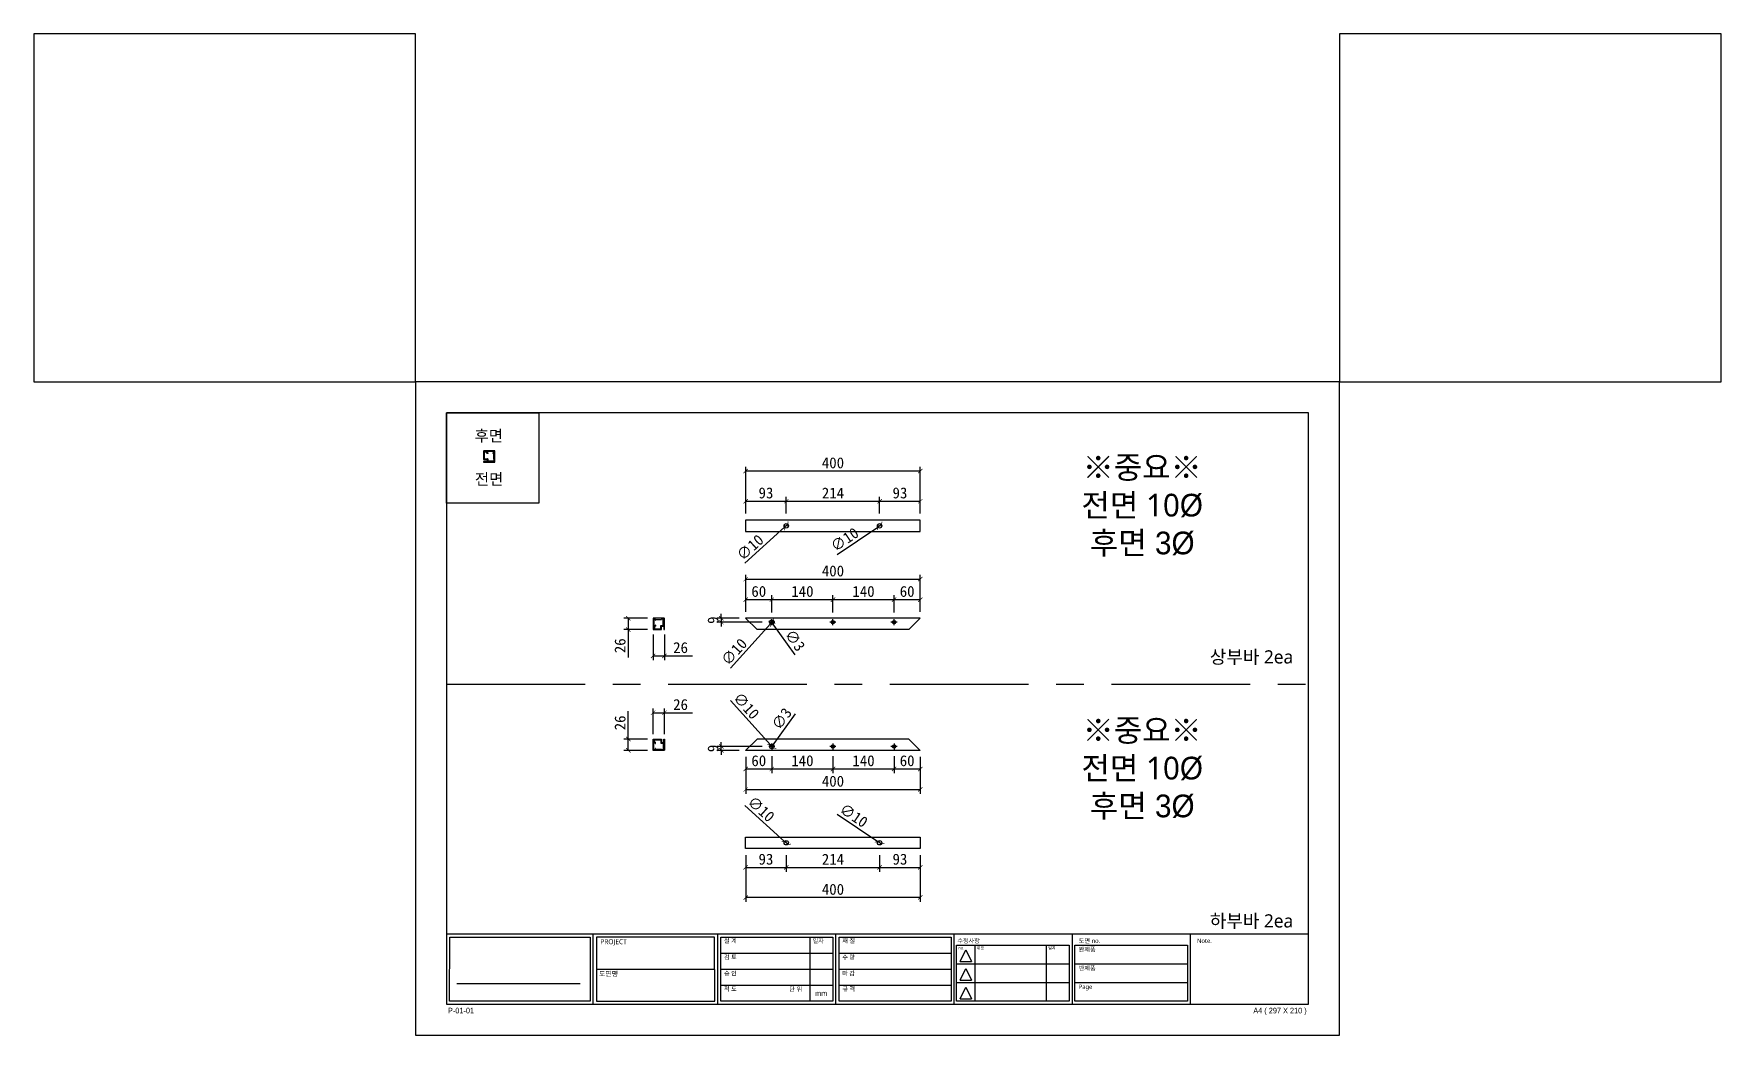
# Model space of a CAD drawing. Header units: millimetres. Extents: x -44117 to 256353, y -2095463 to 65325.
# Drawn here: x -36915 to -33049, y 52396 to 54691 of the extents above; entities that cross this region are included whole.
import ezdxf

# ---------------------------------------------------------------- set-up
doc = ezdxf.new("R2010")
doc.units = ezdxf.units.MM
doc.header["$LTSCALE"] = 10
doc.linetypes.add('CENTER', pattern=[50.8, 31.75, -6.35, 6.35, -6.35])
doc.layers.add('cen', color=1, linetype='CENTER')
doc.layers.add('도면층2', color=3, linetype='CENTER')
doc.styles.add('고딕', font='')
doc.styles.get('고딕').set_extended_font_data('HYgtrE')
doc.dimstyles.new('ISO-25', dxfattribs={"dimtxt": 2.5, "dimasz": 2.5, "dimexe": 1, "dimexo": 1, "dimtad": 1, "dimtxsty": 'Standard', "dimblk": 'ARCHTICK', "dimcen": 2.5, "dimadec": 0, "dimazin": 0, "dimtfac": 1, "dimtmove": 0, "dimatfit": 3, "dimfxl": 0, "dimarcsym": 0})

msp = doc.modelspace()

# ---------------------------------------------------------------- texts
at = {"color": 142, "attachment_point": 5, "style": '고딕'}
for s, insert, char_height, width in [('{\\fMalgun Gothic|b0|i0|c129|p50;후면}', (-35872.64448, 53768.36589), 26.0022875, 753.2689732), ('{\\fMalgun Gothic|b0|i0|c129|p50;※중요※\\P전면 10\\fGulim|b0|i0|c129|p50;\\C144;\\c10845184;Ø\\P후면 3Ø}', (-34375.45083, 53608.0177), 52.004575, 1506.5379465), ('{\\fMalgun Gothic|b0|i0|c129|p50;전면}', (-35871.9408, 53669.20415), 26.0022875, 753.2689732), ('{\\fMalgun Gothic|b0|i0|c129|p50;상부바 2ea}', (-34125.08991, 53261.52131), 30.2674587, 876.8281441), ('{\\fMalgun Gothic|b0|i0|c129|p50;※중요※\\P전면 10\\fGulim|b0|i0|c129|p50;\\C144;\\c10845184;Ø\\P후면 3Ø}', (-34375.45083, 53005.50299), 52.004575, 1506.5379465), ('{\\fMalgun Gothic|b0|i0|c129|p50;하부바 2ea}', (-34125.08991, 52656.60824), 30.2674587, 876.8281441)]:
    msp.add_mtext(s, dxfattribs=dict(at, insert=insert, char_height=char_height, width=width))

# ---------------------------------------------------------------- blocks, each defined once
blk = doc.blocks.new('A$C2EC13F1B')
at = {"color": 7}
for p, q in [((-3.67, -0.83), (-1.17, 4.17)), ((-1.17, 4.17), (1.33, -0.83))]:
    blk.add_line(p, q, dxfattribs=at)
blk.add_lwpolyline([(-3.67, -0.83), (1.33, -0.83)], dxfattribs=at)
blk = doc.blocks.new('a4 1scale')
at = {"color": 8}
for p, q in [((-15144.83, -4477.05), (-14867.83, -4477.05)), ((-15097.66, -4499.61), (-15097.66, -4477.05)), ((-15057.67, -4499.62), (-15057.67, -4477.06)), ((-15028.06, -4478.06), (-15028.06, -4498.62)), ((-15019.68, -4499.62), (-15019.68, -4477.06)), ((-14981.69, -4499.62), (-14981.69, -4477.06)), ((-14943.7, -4499.62), (-14943.7, -4477.06)), ((-14905.71, -4499.62), (-14905.71, -4477.06)), ((-15056.67, -4483.2), (-15020.68, -4483.2)), ((-15018.68, -4483.2), (-14982.69, -4483.2)), ((-14980.9, -4480.63), (-14944.7, -4480.63)), ((-14975.07, -4480.63), (-14975.07, -4498.62)), ((-14952.08, -4480.63), (-14952.08, -4498.62)), ((-14942.91, -4480.63), (-14906.71, -4480.63)), ((-15096.66, -4488.33), (-15058.67, -4488.34)), ((-15056.67, -4488.34), (-15020.68, -4488.34)), ((-15018.68, -4488.34), (-14982.69, -4488.34)), ((-14980.9, -4486.63), (-14944.7, -4486.63)), ((-14942.91, -4486.63), (-14906.71, -4486.63)), ((-15141.53, -4492.95), (-15101.88, -4492.95)), ((-15056.67, -4493.48), (-15020.68, -4493.48)), ((-15018.68, -4493.48), (-14982.69, -4493.48)), ((-14980.9, -4492.63), (-14944.7, -4492.63)), ((-14942.91, -4492.63), (-14906.71, -4492.63))]:
    blk.add_line(p, q, dxfattribs=at)
for points in [[(-15154.83, -4509.61), (-14857.83, -4509.61), (-14857.83, -4299.61), (-15154.83, -4299.61)], [(-15144.83, -4499.61), (-14867.83, -4499.61), (-14867.83, -4309.61), (-15144.83, -4309.61)]]:
    blk.add_lwpolyline(points, close=True)
for points in [[(-15143.82, -4478.05), (-15098.66, -4478.05), (-15098.66, -4498.61), (-15143.83, -4498.61)], [(-15058.67, -4478.06), (-15096.66, -4478.05), (-15096.66, -4498.61), (-15058.66, -4498.62)], [(-15056.67, -4478.06), (-15020.68, -4478.06), (-15020.68, -4498.62), (-15056.67, -4498.62)], [(-15018.68, -4478.06), (-14982.69, -4478.06), (-14982.69, -4498.62), (-15018.68, -4498.62)]]:
    blk.add_lwpolyline(points, close=True, dxfattribs=at)
for points in [[(-14944.7, -4480.63), (-14944.7, -4498.62), (-14980.9, -4498.62), (-14980.9, -4480.63)], [(-14906.71, -4480.63), (-14906.71, -4498.62), (-14942.91, -4498.62), (-14942.91, -4480.63)]]:
    blk.add_lwpolyline(points, dxfattribs=at)
at = {"color": 8, "xscale": 0.7469071166727064, "yscale": 0.7469071166727064, "zscale": 0.7469071166727064}
for p in [(-14977.06, -4485.3), (-14977.06, -4491.3), (-14977.06, -4497.29)]:
    blk.add_blockref('A$C2EC13F1B', p, dxfattribs=at)
at = {"color": 8, "style": '고딕'}
for s, insert, char_height, width, attachment_point in [('{\\fMalgun Gothic|b0|i0|c129|p50;PROJECT}', (-15095.45, -4478.74), 1.6004, 37.4801, 1), ('{\\fMalgun Gothic|b0|i0|c129|p50;설 계}', (-15055.65, -4478.55), 1.4003, 21.6513, 1), ('{\\fGulim|b0|i0|c129|p50;일자}', (-15027.2, -4478.57), 1.4, 24.7824, 1), ('{\\fMalgun Gothic|b0|i0|c129|p50;재 질}', (-15017.66, -4478.55), 1.4003, 21.6513, 1), ('{\\fMalgun Gothic|b0|i0|c129|p50;수정사항}', (-14980.67, -4478.55), 1.4003, 21.6513, 1), ('{\\fMalgun Gothic|b0|i0|c129|p50;도면 no.}', (-14941.63, -4478.55), 1.4003, 21.6513, 1), ('{\\fMalgun Gothic|b0|i0|c129|p50;Note.}', (-14903.64, -4478.55), 1.4003, 21.6513, 1), ('{\\fMalgun Gothic|b0|i0|c129|p50;검 토}', (-15055.65, -4483.82), 1.4003, 21.6513, 1), ('{\\fMalgun Gothic|b0|i0|c129|p50;수 량}', (-15017.66, -4483.82), 1.4003, 21.6513, 1), ('{\\fMalgun Gothic|b0|i0|c129|p50;no.}', (-14980.32, -4481.07), 0.96, 25.9815, 1), ('{\\fMalgun Gothic|b0|i0|c129|p50;내용}', (-14974.49, -4481.07), 0.96, 25.9815, 1), ('{\\fMalgun Gothic|b0|i0|c129|p50;일자}', (-14951.5, -4481.07), 0.96, 25.9815, 1), ('{\\fGulim|b0|i0|c129|p50;완\\fMalgun Gothic|b0|i0|c129|p50;제품}', (-14941.66, -4481.32), 1.4003, 21.6513, 1), ('{\\fMalgun Gothic|b0|i0|c129|p50;도면명}', (-15095.89, -4489.07), 1.6004, 37.4801, 1), ('{\\fMalgun Gothic|b0|i0|c129|p50;승 인}', (-15055.65, -4489.02), 1.4003, 21.6513, 1), ('{\\fMalgun Gothic|b0|i0|c129|p50;마 감}', (-15017.66, -4489.02), 1.4003, 21.6513, 1), ('{\\fMalgun Gothic|b0|i0|c129|p50;반제품}', (-14941.66, -4487.32), 1.4003, 21.6513, 1), ('{\\fMalgun Gothic|b0|i0|c129|p50;척 도 }', (-15055.65, -4494.02), 1.4003, 21.6513, 1), ('{\\fGulim|b0|i0|c129|p50;단 위}', (-15034.68, -4494.09), 1.4003, 21.6513, 1), ('mm', (-15024.45, -4496.13), 1.7, 15.2516, 5), ('{\\fMalgun Gothic|b0|i0|c129|p50;규 격 }', (-15017.66, -4494.02), 1.4003, 21.6513, 1), ('{\\fMalgun Gothic|b0|i0|c129|p50;Page}', (-14941.66, -4493.32), 1.4003, 21.6513, 1), ('{\\C8;P-01-01}', (-15144.37, -4500.78), 1.8004, 27.0059, 1), ('{\\C8;A4 ( 297 X 210 )}', (-14868.4, -4500.78), 1.8004, 27.0059, 3)]:
    blk.add_mtext(s, dxfattribs=dict(at, insert=insert, char_height=char_height, width=width, attachment_point=attachment_point))
blk = doc.blocks.new('_ArchTick')
at = {"color": 0, "linetype": 'ByBlock', "const_width": 0.15}
blk.add_lwpolyline([(-0.5, -0.5), (0.5, 0.5)], dxfattribs=at)
blk = doc.blocks.new('*D1053')
at = {"color": 0, "lineweight": -2}
for p, q in [((-35284, 53366.7), (-35284, 53451.2)), ((-35284, 53441.2), (-34884, 53441.2)), ((-34884, 53366.7), (-34884, 53451.2))]:
    blk.add_line(p, q, dxfattribs=at)
at = {"layer": 'Defpoints', "color": 0}
for p in [(-34884, 53441.2), (-35284, 53351.7), (-34884, 53351.7)]:
    blk.add_point(p, dxfattribs=at)
at = {"color": 0, "lineweight": -2, "xscale": 10, "yscale": 10, "zscale": 10, "rotation": 180}
blk.add_blockref('_ArchTick', (-35284, 53441.2), dxfattribs=at)
at = {"color": 0, "lineweight": -2, "xscale": 10, "yscale": 10, "zscale": 10}
blk.add_blockref('_ArchTick', (-34884, 53441.2), dxfattribs=at)
at = {"color": 0, "insert": (-35084, 53459.9), "char_height": 25, "attachment_point": 5}
blk.add_mtext('400', dxfattribs=at)
blk = doc.blocks.new('*D1054')
at = {"color": 0, "lineweight": -2}
for p, q in [((-35339.8, 53351.7), (-35339.8, 53361.7)), ((-35299, 53351.7), (-35349.8, 53351.7)), ((-35246, 53342.7), (-35349.8, 53342.7)), ((-35339.8, 53351.7), (-35339.8, 53342.7)), ((-35339.8, 53342.7), (-35339.8, 53332.7))]:
    blk.add_line(p, q, dxfattribs=at)
at = {"layer": 'Defpoints', "color": 0}
for p in [(-35339.8, 53342.7), (-35284, 53351.7), (-35231, 53342.7)]:
    blk.add_point(p, dxfattribs=at)
at = {"color": 0, "lineweight": -2, "xscale": 10, "yscale": 10, "zscale": 10}
for p, rotation in [((-35339.8, 53351.7), 270), ((-35339.8, 53342.7), 90)]:
    blk.add_blockref('_ArchTick', p, dxfattribs=dict(at, rotation=rotation))
at = {"color": 0, "insert": (-35358.6, 53347.2), "char_height": 25, "attachment_point": 5, "rotation": 90}
blk.add_mtext('9', dxfattribs=at)
blk = doc.blocks.new('*D1055')
at = {"color": 0, "lineweight": -2}
for p, q in [((-35224.9, 53343.9), (-35224.9, 53343.9)), ((-35224.9, 53343.9), (-35223.2, 53341.4)), ((-35170.3, 53267.9), (-35223.2, 53341.4))]:
    blk.add_line(p, q, dxfattribs=at)
at = {"layer": 'Defpoints', "color": 0}
for p in [(-35224.9, 53343.9), (-35223.2, 53341.4)]:
    blk.add_point(p, dxfattribs=at)
at = {"color": 0, "lineweight": -2, "xscale": 10, "yscale": 10, "zscale": 10}
for p, rotation in [((-35224.9, 53343.9), 305.7508162475174), ((-35223.2, 53341.4), 125.7508162475174)]:
    blk.add_blockref('_ArchTick', p, dxfattribs=dict(at, rotation=rotation))
at = {"color": 0, "insert": (-35170.9, 53300.9), "char_height": 25, "attachment_point": 5, "rotation": 305.7508}
blk.add_mtext('∅3', dxfattribs=at)
blk = doc.blocks.new('*D1056')
at = {"color": 0, "lineweight": -2}
for p, q in [((-35284, 53366.7), (-35284, 53404.3)), ((-35224, 53364.7), (-35224, 53404.3)), ((-35284, 53394.3), (-35224, 53394.3))]:
    blk.add_line(p, q, dxfattribs=at)
at = {"layer": 'Defpoints', "color": 0}
for p in [(-35224, 53394.3), (-35284, 53351.7), (-35224, 53349.7)]:
    blk.add_point(p, dxfattribs=at)
at = {"color": 0, "lineweight": -2, "xscale": 10, "yscale": 10, "zscale": 10, "rotation": 180}
blk.add_blockref('_ArchTick', (-35284, 53394.3), dxfattribs=at)
at = {"color": 0, "lineweight": -2, "xscale": 10, "yscale": 10, "zscale": 10}
blk.add_blockref('_ArchTick', (-35224, 53394.3), dxfattribs=at)
at = {"color": 0, "insert": (-35254, 53413), "char_height": 25, "attachment_point": 5}
blk.add_mtext('60', dxfattribs=at)
blk = doc.blocks.new('*D1057')
at = {"color": 0, "lineweight": -2}
for p, q in [((-35224, 53364.7), (-35224, 53404.3)), ((-35084, 53366.7), (-35084, 53404.3)), ((-35224, 53394.3), (-35084, 53394.3))]:
    blk.add_line(p, q, dxfattribs=at)
at = {"layer": 'Defpoints', "color": 0}
for p in [(-35084, 53394.3), (-35224, 53349.7), (-35084, 53351.7)]:
    blk.add_point(p, dxfattribs=at)
at = {"color": 0, "lineweight": -2, "xscale": 10, "yscale": 10, "zscale": 10, "rotation": 180}
blk.add_blockref('_ArchTick', (-35224, 53394.3), dxfattribs=at)
at = {"color": 0, "lineweight": -2, "xscale": 10, "yscale": 10, "zscale": 10}
blk.add_blockref('_ArchTick', (-35084, 53394.3), dxfattribs=at)
at = {"color": 0, "insert": (-35154, 53413), "char_height": 25, "attachment_point": 5}
blk.add_mtext('140', dxfattribs=at)
blk = doc.blocks.new('*D1058')
at = {"color": 0, "lineweight": -2}
for p, q in [((-35084, 53364.7), (-35084, 53404.3)), ((-34944, 53364.7), (-34944, 53404.3)), ((-35084, 53394.3), (-34944, 53394.3))]:
    blk.add_line(p, q, dxfattribs=at)
at = {"layer": 'Defpoints', "color": 0}
for p in [(-34944, 53394.3), (-35084, 53349.7), (-34944, 53349.7)]:
    blk.add_point(p, dxfattribs=at)
at = {"color": 0, "lineweight": -2, "xscale": 10, "yscale": 10, "zscale": 10, "rotation": 180}
blk.add_blockref('_ArchTick', (-35084, 53394.3), dxfattribs=at)
at = {"color": 0, "lineweight": -2, "xscale": 10, "yscale": 10, "zscale": 10}
blk.add_blockref('_ArchTick', (-34944, 53394.3), dxfattribs=at)
at = {"color": 0, "insert": (-35014, 53413), "char_height": 25, "attachment_point": 5}
blk.add_mtext('140', dxfattribs=at)
blk = doc.blocks.new('*D1059')
at = {"color": 0, "lineweight": -2}
for p, q in [((-34944, 53364.7), (-34944, 53404.3)), ((-34884, 53366.7), (-34884, 53404.3)), ((-34944, 53394.3), (-34884, 53394.3))]:
    blk.add_line(p, q, dxfattribs=at)
at = {"layer": 'Defpoints', "color": 0}
for p in [(-34884, 53394.3), (-34944, 53349.7), (-34884, 53351.7)]:
    blk.add_point(p, dxfattribs=at)
at = {"color": 0, "lineweight": -2, "xscale": 10, "yscale": 10, "zscale": 10, "rotation": 180}
blk.add_blockref('_ArchTick', (-34944, 53394.3), dxfattribs=at)
at = {"color": 0, "lineweight": -2, "xscale": 10, "yscale": 10, "zscale": 10}
blk.add_blockref('_ArchTick', (-34884, 53394.3), dxfattribs=at)
at = {"color": 0, "insert": (-34914, 53413), "char_height": 25, "attachment_point": 5}
blk.add_mtext('60', dxfattribs=at)
blk = doc.blocks.new('*D1060')
at = {"color": 0, "lineweight": -2}
for p, q in [((-35318.8, 53237.3), (-35227.4, 53338.9)), ((-35220.7, 53346.4), (-35227.4, 53338.9)), ((-35220.7, 53346.4), (-35220.7, 53346.4))]:
    blk.add_line(p, q, dxfattribs=at)
at = {"layer": 'Defpoints', "color": 0}
for p in [(-35227.4, 53338.9), (-35220.7, 53346.4)]:
    blk.add_point(p, dxfattribs=at)
at = {"color": 0, "lineweight": -2, "xscale": 10, "yscale": 10, "zscale": 10}
for p, rotation in [((-35227.4, 53338.9), 48.03386800360285), ((-35220.7, 53346.4), 228.0338680036029)]:
    blk.add_blockref('_ArchTick', p, dxfattribs=dict(at, rotation=rotation))
at = {"color": 0, "insert": (-35310.5, 53274.6), "char_height": 25, "attachment_point": 5, "rotation": 48.0339}
blk.add_mtext('∅10', dxfattribs=at)
blk = doc.blocks.new('*D1061')
at = {"color": 0, "lineweight": -2}
for p, q in [((-35286, 53477.7), (-35194.8, 53560.1)), ((-35187.3, 53566.8), (-35194.8, 53560.1)), ((-35187.3, 53566.8), (-35187.3, 53566.8))]:
    blk.add_line(p, q, dxfattribs=at)
at = {"layer": 'Defpoints', "color": 0}
for p in [(-35194.8, 53560.1), (-35187.3, 53566.8)]:
    blk.add_point(p, dxfattribs=at)
at = {"color": 0, "lineweight": -2, "xscale": 10, "yscale": 10, "zscale": 10}
for p, rotation in [((-35194.8, 53560.1), 42.09175071871876), ((-35187.3, 53566.8), 222.0917507187187)]:
    blk.add_blockref('_ArchTick', p, dxfattribs=dict(at, rotation=rotation))
at = {"color": 0, "insert": (-35273.8, 53513.9), "char_height": 25, "attachment_point": 5, "rotation": 42.0918}
blk.add_mtext('∅10', dxfattribs=at)
blk = doc.blocks.new('*D1062')
at = {"color": 0, "lineweight": -2}
for p, q in [((-35074.5, 53497.8), (-34981.2, 53560.6)), ((-34972.9, 53566.2), (-34981.2, 53560.6)), ((-34972.9, 53566.2), (-34972.9, 53566.2))]:
    blk.add_line(p, q, dxfattribs=at)
at = {"layer": 'Defpoints', "color": 0}
for p in [(-34981.2, 53560.6), (-34972.9, 53566.2)]:
    blk.add_point(p, dxfattribs=at)
at = {"color": 0, "lineweight": -2, "xscale": 10, "yscale": 10, "zscale": 10}
for p, rotation in [((-34981.2, 53560.6), 33.96106678811449), ((-34972.9, 53566.2), 213.9610667881145)]:
    blk.add_blockref('_ArchTick', p, dxfattribs=dict(at, rotation=rotation))
at = {"color": 0, "insert": (-35057.3, 53532), "char_height": 25, "attachment_point": 5, "rotation": 33.9611}
blk.add_mtext('∅10', dxfattribs=at)
blk = doc.blocks.new('*D1063')
at = {"color": 0, "lineweight": -2}
for p, q in [((-35284, 53591.4), (-35284, 53629.8)), ((-35284, 53619.8), (-35191, 53619.8)), ((-35191, 53591.4), (-35191, 53629.8))]:
    blk.add_line(p, q, dxfattribs=at)
at = {"layer": 'Defpoints', "color": 0}
for p in [(-35191, 53619.8), (-35284, 53576.4), (-35191, 53576.4)]:
    blk.add_point(p, dxfattribs=at)
at = {"color": 0, "lineweight": -2, "xscale": 10, "yscale": 10, "zscale": 10, "rotation": 180}
blk.add_blockref('_ArchTick', (-35284, 53619.8), dxfattribs=at)
at = {"color": 0, "lineweight": -2, "xscale": 10, "yscale": 10, "zscale": 10}
blk.add_blockref('_ArchTick', (-35191, 53619.8), dxfattribs=at)
at = {"color": 0, "insert": (-35237.5, 53638.6), "char_height": 25, "attachment_point": 5}
blk.add_mtext('93', dxfattribs=at)
blk = doc.blocks.new('*D965')
at = {"color": 0, "lineweight": -2}
for p, q in [((-35191, 53591.4), (-35191, 53629.8)), ((-35191, 53619.8), (-34977, 53619.8)), ((-34977, 53591.4), (-34977, 53629.8))]:
    blk.add_line(p, q, dxfattribs=at)
at = {"layer": 'Defpoints', "color": 0}
for p in [(-34977, 53619.8), (-35191, 53576.4), (-34977, 53576.4)]:
    blk.add_point(p, dxfattribs=at)
at = {"color": 0, "lineweight": -2, "xscale": 10, "yscale": 10, "zscale": 10, "rotation": 180}
blk.add_blockref('_ArchTick', (-35191, 53619.8), dxfattribs=at)
at = {"color": 0, "lineweight": -2, "xscale": 10, "yscale": 10, "zscale": 10}
blk.add_blockref('_ArchTick', (-34977, 53619.8), dxfattribs=at)
at = {"color": 0, "insert": (-35084, 53638.6), "char_height": 25, "attachment_point": 5}
blk.add_mtext('214', dxfattribs=at)
blk = doc.blocks.new('*D1064')
at = {"color": 0, "lineweight": -2}
for p, q in [((-34977, 53591.4), (-34977, 53629.8)), ((-34977, 53619.8), (-34884, 53619.8)), ((-34884, 53591.4), (-34884, 53629.8))]:
    blk.add_line(p, q, dxfattribs=at)
at = {"layer": 'Defpoints', "color": 0}
for p in [(-34884, 53619.8), (-34977, 53576.4), (-34884, 53576.4)]:
    blk.add_point(p, dxfattribs=at)
at = {"color": 0, "lineweight": -2, "xscale": 10, "yscale": 10, "zscale": 10, "rotation": 180}
blk.add_blockref('_ArchTick', (-34977, 53619.8), dxfattribs=at)
at = {"color": 0, "lineweight": -2, "xscale": 10, "yscale": 10, "zscale": 10}
blk.add_blockref('_ArchTick', (-34884, 53619.8), dxfattribs=at)
at = {"color": 0, "insert": (-34930.5, 53638.6), "char_height": 25, "attachment_point": 5}
blk.add_mtext('93', dxfattribs=at)
blk = doc.blocks.new('*D966')
at = {"color": 0, "lineweight": -2}
for p, q in [((-35284, 53591.4), (-35284, 53698.9)), ((-34884, 53688.9), (-35284, 53688.9)), ((-34884, 53591.4), (-34884, 53698.9))]:
    blk.add_line(p, q, dxfattribs=at)
at = {"layer": 'Defpoints', "color": 0}
for p in [(-35284, 53688.9), (-35284, 53576.4), (-34884, 53576.4)]:
    blk.add_point(p, dxfattribs=at)
at = {"color": 0, "lineweight": -2, "xscale": 10, "yscale": 10, "zscale": 10, "rotation": 180}
blk.add_blockref('_ArchTick', (-35284, 53688.9), dxfattribs=at)
at = {"color": 0, "lineweight": -2, "xscale": 10, "yscale": 10, "zscale": 10}
blk.add_blockref('_ArchTick', (-34884, 53688.9), dxfattribs=at)
at = {"color": 0, "insert": (-35084, 53707.6), "char_height": 25, "attachment_point": 5}
blk.add_mtext('400', dxfattribs=at)
blk = doc.blocks.new('*D1206')
at = {"color": 0, "lineweight": -2}
for p, q in [((-35284, 53033.9), (-35284, 52949.3)), ((-34884, 53033.9), (-34884, 52949.3)), ((-35284, 52959.3), (-34884, 52959.3))]:
    blk.add_line(p, q, dxfattribs=at)
at = {"layer": 'Defpoints', "color": 0}
for p in [(-35284, 53048.9), (-34884, 53048.9), (-34884, 52959.3)]:
    blk.add_point(p, dxfattribs=at)
at = {"color": 0, "lineweight": -2, "xscale": 10, "yscale": 10, "zscale": 10, "rotation": 180}
blk.add_blockref('_ArchTick', (-35284, 52959.3), dxfattribs=at)
at = {"color": 0, "lineweight": -2, "xscale": 10, "yscale": 10, "zscale": 10}
blk.add_blockref('_ArchTick', (-34884, 52959.3), dxfattribs=at)
at = {"color": 0, "insert": (-35084, 52978.1), "char_height": 25, "attachment_point": 5}
blk.add_mtext('400', dxfattribs=at)
blk = doc.blocks.new('*D1207')
at = {"color": 0, "lineweight": -2}
for p, q in [((-35246, 53057.9), (-35349.8, 53057.9)), ((-35339.8, 53057.9), (-35339.8, 53067.9)), ((-35339.8, 53048.9), (-35339.8, 53057.9)), ((-35299, 53048.9), (-35349.8, 53048.9)), ((-35339.8, 53048.9), (-35339.8, 53038.9))]:
    blk.add_line(p, q, dxfattribs=at)
at = {"layer": 'Defpoints', "color": 0}
for p in [(-35339.8, 53057.9), (-35231, 53057.9), (-35284, 53048.9)]:
    blk.add_point(p, dxfattribs=at)
at = {"color": 0, "lineweight": -2, "xscale": 10, "yscale": 10, "zscale": 10}
for p, rotation in [((-35339.8, 53057.9), 270), ((-35339.8, 53048.9), 90)]:
    blk.add_blockref('_ArchTick', p, dxfattribs=dict(at, rotation=rotation))
at = {"color": 0, "insert": (-35358.6, 53053.4), "char_height": 25, "attachment_point": 5, "rotation": 90}
blk.add_mtext('9', dxfattribs=at)
blk = doc.blocks.new('*D1208')
at = {"color": 0, "lineweight": -2}
for p, q in [((-35170.3, 53132.6), (-35223.2, 53059.1)), ((-35224.9, 53056.6), (-35223.2, 53059.1)), ((-35224.9, 53056.6), (-35224.9, 53056.6))]:
    blk.add_line(p, q, dxfattribs=at)
at = {"layer": 'Defpoints', "color": 0}
for p in [(-35224.9, 53056.6), (-35223.2, 53059.1)]:
    blk.add_point(p, dxfattribs=at)
at = {"color": 0, "lineweight": -2, "xscale": 10, "yscale": 10, "zscale": 10}
for p, rotation in [((-35224.9, 53056.6), 54.24918375270812), ((-35223.2, 53059.1), 234.2491837527081)]:
    blk.add_blockref('_ArchTick', p, dxfattribs=dict(at, rotation=rotation))
at = {"color": 0, "insert": (-35201.3, 53121.5), "char_height": 25, "attachment_point": 5, "rotation": 54.2492}
blk.add_mtext('∅3', dxfattribs=at)
blk = doc.blocks.new('*D1209')
at = {"color": 0, "lineweight": -2}
for p, q in [((-35284, 53033.9), (-35284, 52996.3)), ((-35224, 53035.9), (-35224, 52996.3)), ((-35284, 53006.3), (-35224, 53006.3))]:
    blk.add_line(p, q, dxfattribs=at)
at = {"layer": 'Defpoints', "color": 0}
for p in [(-35224, 53050.9), (-35284, 53048.9), (-35224, 53006.3)]:
    blk.add_point(p, dxfattribs=at)
at = {"color": 0, "lineweight": -2, "xscale": 10, "yscale": 10, "zscale": 10, "rotation": 180}
blk.add_blockref('_ArchTick', (-35284, 53006.3), dxfattribs=at)
at = {"color": 0, "lineweight": -2, "xscale": 10, "yscale": 10, "zscale": 10}
blk.add_blockref('_ArchTick', (-35224, 53006.3), dxfattribs=at)
at = {"color": 0, "insert": (-35254, 53025), "char_height": 25, "attachment_point": 5}
blk.add_mtext('60', dxfattribs=at)
blk = doc.blocks.new('*D1198')
at = {"color": 0, "lineweight": -2}
for p, q in [((-35224, 53035.9), (-35224, 52996.3)), ((-35084, 53033.9), (-35084, 52996.3)), ((-35224, 53006.3), (-35084, 53006.3))]:
    blk.add_line(p, q, dxfattribs=at)
at = {"layer": 'Defpoints', "color": 0}
for p in [(-35224, 53050.9), (-35084, 53048.9), (-35084, 53006.3)]:
    blk.add_point(p, dxfattribs=at)
at = {"color": 0, "lineweight": -2, "xscale": 10, "yscale": 10, "zscale": 10, "rotation": 180}
blk.add_blockref('_ArchTick', (-35224, 53006.3), dxfattribs=at)
at = {"color": 0, "lineweight": -2, "xscale": 10, "yscale": 10, "zscale": 10}
blk.add_blockref('_ArchTick', (-35084, 53006.3), dxfattribs=at)
at = {"color": 0, "insert": (-35154, 53025), "char_height": 25, "attachment_point": 5}
blk.add_mtext('140', dxfattribs=at)
blk = doc.blocks.new('*D1199')
at = {"color": 0, "lineweight": -2}
for p, q in [((-35084, 53035.9), (-35084, 52996.3)), ((-34944, 53035.9), (-34944, 52996.3)), ((-35084, 53006.3), (-34944, 53006.3))]:
    blk.add_line(p, q, dxfattribs=at)
at = {"layer": 'Defpoints', "color": 0}
for p in [(-35084, 53050.9), (-34944, 53050.9), (-34944, 53006.3)]:
    blk.add_point(p, dxfattribs=at)
at = {"color": 0, "lineweight": -2, "xscale": 10, "yscale": 10, "zscale": 10, "rotation": 180}
blk.add_blockref('_ArchTick', (-35084, 53006.3), dxfattribs=at)
at = {"color": 0, "lineweight": -2, "xscale": 10, "yscale": 10, "zscale": 10}
blk.add_blockref('_ArchTick', (-34944, 53006.3), dxfattribs=at)
at = {"color": 0, "insert": (-35014, 53025), "char_height": 25, "attachment_point": 5}
blk.add_mtext('140', dxfattribs=at)
blk = doc.blocks.new('*D1200')
at = {"color": 0, "lineweight": -2}
for p, q in [((-34944, 53035.9), (-34944, 52996.3)), ((-34884, 53033.9), (-34884, 52996.3)), ((-34944, 53006.3), (-34884, 53006.3))]:
    blk.add_line(p, q, dxfattribs=at)
at = {"layer": 'Defpoints', "color": 0}
for p in [(-34944, 53050.9), (-34884, 53048.9), (-34884, 53006.3)]:
    blk.add_point(p, dxfattribs=at)
at = {"color": 0, "lineweight": -2, "xscale": 10, "yscale": 10, "zscale": 10, "rotation": 180}
blk.add_blockref('_ArchTick', (-34944, 53006.3), dxfattribs=at)
at = {"color": 0, "lineweight": -2, "xscale": 10, "yscale": 10, "zscale": 10}
blk.add_blockref('_ArchTick', (-34884, 53006.3), dxfattribs=at)
at = {"color": 0, "insert": (-34914, 53025), "char_height": 25, "attachment_point": 5}
blk.add_mtext('60', dxfattribs=at)
blk = doc.blocks.new('*D1201')
at = {"color": 0, "lineweight": -2}
for p, q in [((-35318.8, 53163.3), (-35227.4, 53061.6)), ((-35220.7, 53054.1), (-35227.4, 53061.6)), ((-35220.7, 53054.1), (-35220.7, 53054.1))]:
    blk.add_line(p, q, dxfattribs=at)
at = {"layer": 'Defpoints', "color": 0}
for p in [(-35227.4, 53061.6), (-35220.7, 53054.1)]:
    blk.add_point(p, dxfattribs=at)
at = {"color": 0, "lineweight": -2, "xscale": 10, "yscale": 10, "zscale": 10}
for p, rotation in [((-35227.4, 53061.6), 311.9661319963661), ((-35220.7, 53054.1), 131.9661319963662)]:
    blk.add_blockref('_ArchTick', p, dxfattribs=dict(at, rotation=rotation))
at = {"color": 0, "insert": (-35282.6, 53151), "char_height": 25, "attachment_point": 5, "rotation": 311.9661}
blk.add_mtext('∅10', dxfattribs=at)
blk = doc.blocks.new('*D1202')
at = {"color": 0, "lineweight": -2}
for p, q in [((-35286, 52922.8), (-35194.8, 52840.4)), ((-35187.3, 52833.7), (-35194.8, 52840.4)), ((-35187.3, 52833.7), (-35187.3, 52833.7))]:
    blk.add_line(p, q, dxfattribs=at)
at = {"layer": 'Defpoints', "color": 0}
for p in [(-35194.8, 52840.4), (-35187.3, 52833.7)]:
    blk.add_point(p, dxfattribs=at)
at = {"color": 0, "lineweight": -2, "xscale": 10, "yscale": 10, "zscale": 10}
for p, rotation in [((-35194.8, 52840.4), 317.9082492813371), ((-35187.3, 52833.7), 137.9082492813372)]:
    blk.add_blockref('_ArchTick', p, dxfattribs=dict(at, rotation=rotation))
at = {"color": 0, "insert": (-35248.7, 52914.4), "char_height": 25, "attachment_point": 5, "rotation": 317.9082}
blk.add_mtext('∅10', dxfattribs=at)
blk = doc.blocks.new('*D1203')
at = {"color": 0, "lineweight": -2}
for p, q in [((-35074.5, 52902.7), (-34981.2, 52839.9)), ((-34972.9, 52834.3), (-34981.2, 52839.9)), ((-34972.9, 52834.3), (-34972.9, 52834.3))]:
    blk.add_line(p, q, dxfattribs=at)
at = {"layer": 'Defpoints', "color": 0}
for p in [(-34981.2, 52839.9), (-34972.9, 52834.3)]:
    blk.add_point(p, dxfattribs=at)
at = {"color": 0, "lineweight": -2, "xscale": 10, "yscale": 10, "zscale": 10}
for p, rotation in [((-34981.2, 52839.9), 326.0389332118509), ((-34972.9, 52834.3), 146.0389332118509)]:
    blk.add_blockref('_ArchTick', p, dxfattribs=dict(at, rotation=rotation))
at = {"color": 0, "insert": (-35036.4, 52899.7), "char_height": 25, "attachment_point": 5, "rotation": 326.0389}
blk.add_mtext('∅10', dxfattribs=at)
blk = doc.blocks.new('*D1204')
at = {"color": 0, "lineweight": -2}
for p, q in [((-35284, 52809.1), (-35284, 52770.7)), ((-35284, 52780.7), (-35191, 52780.7)), ((-35191, 52809.1), (-35191, 52770.7))]:
    blk.add_line(p, q, dxfattribs=at)
at = {"layer": 'Defpoints', "color": 0}
for p in [(-35284, 52824.1), (-35191, 52824.1), (-35191, 52780.7)]:
    blk.add_point(p, dxfattribs=at)
at = {"color": 0, "lineweight": -2, "xscale": 10, "yscale": 10, "zscale": 10, "rotation": 180}
blk.add_blockref('_ArchTick', (-35284, 52780.7), dxfattribs=at)
at = {"color": 0, "lineweight": -2, "xscale": 10, "yscale": 10, "zscale": 10}
blk.add_blockref('_ArchTick', (-35191, 52780.7), dxfattribs=at)
at = {"color": 0, "insert": (-35237.5, 52799.4), "char_height": 25, "attachment_point": 5}
blk.add_mtext('93', dxfattribs=at)
blk = doc.blocks.new('*D1196')
at = {"color": 0, "lineweight": -2}
for p, q in [((-35191, 52809.1), (-35191, 52770.7)), ((-35191, 52780.7), (-34977, 52780.7)), ((-34977, 52809.1), (-34977, 52770.7))]:
    blk.add_line(p, q, dxfattribs=at)
at = {"layer": 'Defpoints', "color": 0}
for p in [(-35191, 52824.1), (-34977, 52824.1), (-34977, 52780.7)]:
    blk.add_point(p, dxfattribs=at)
at = {"color": 0, "lineweight": -2, "xscale": 10, "yscale": 10, "zscale": 10, "rotation": 180}
blk.add_blockref('_ArchTick', (-35191, 52780.7), dxfattribs=at)
at = {"color": 0, "lineweight": -2, "xscale": 10, "yscale": 10, "zscale": 10}
blk.add_blockref('_ArchTick', (-34977, 52780.7), dxfattribs=at)
at = {"color": 0, "insert": (-35084, 52799.4), "char_height": 25, "attachment_point": 5}
blk.add_mtext('214', dxfattribs=at)
blk = doc.blocks.new('*D1205')
at = {"color": 0, "lineweight": -2}
for p, q in [((-34977, 52809.1), (-34977, 52770.7)), ((-34977, 52780.7), (-34884, 52780.7)), ((-34884, 52809.1), (-34884, 52770.7))]:
    blk.add_line(p, q, dxfattribs=at)
at = {"layer": 'Defpoints', "color": 0}
for p in [(-34977, 52824.1), (-34884, 52824.1), (-34884, 52780.7)]:
    blk.add_point(p, dxfattribs=at)
at = {"color": 0, "lineweight": -2, "xscale": 10, "yscale": 10, "zscale": 10, "rotation": 180}
blk.add_blockref('_ArchTick', (-34977, 52780.7), dxfattribs=at)
at = {"color": 0, "lineweight": -2, "xscale": 10, "yscale": 10, "zscale": 10}
blk.add_blockref('_ArchTick', (-34884, 52780.7), dxfattribs=at)
at = {"color": 0, "insert": (-34930.5, 52799.4), "char_height": 25, "attachment_point": 5}
blk.add_mtext('93', dxfattribs=at)
blk = doc.blocks.new('*D1197')
at = {"color": 0, "lineweight": -2}
for p, q in [((-35284, 52809.1), (-35284, 52701.7)), ((-34884, 52809.1), (-34884, 52701.7)), ((-34884, 52711.7), (-35284, 52711.7))]:
    blk.add_line(p, q, dxfattribs=at)
at = {"layer": 'Defpoints', "color": 0}
for p in [(-35284, 52824.1), (-34884, 52824.1), (-35284, 52711.7)]:
    blk.add_point(p, dxfattribs=at)
at = {"color": 0, "lineweight": -2, "xscale": 10, "yscale": 10, "zscale": 10, "rotation": 180}
blk.add_blockref('_ArchTick', (-35284, 52711.7), dxfattribs=at)
at = {"color": 0, "lineweight": -2, "xscale": 10, "yscale": 10, "zscale": 10}
blk.add_blockref('_ArchTick', (-34884, 52711.7), dxfattribs=at)
at = {"color": 0, "insert": (-35084, 52730.4), "char_height": 25, "attachment_point": 5}
blk.add_mtext('400', dxfattribs=at)
blk = doc.blocks.new('*D1242')
at = {"color": 0, "lineweight": -2}
for p, q in [((-35509.2, 53351.7), (-35562.9, 53351.7)), ((-35509.2, 53325.7), (-35562.9, 53325.7)), ((-35552.9, 53351.7), (-35552.9, 53325.7)), ((-35552.9, 53325.7), (-35552.9, 53261.5))]:
    blk.add_line(p, q, dxfattribs=at)
at = {"layer": 'Defpoints', "color": 0}
for p in [(-35552.9, 53325.7), (-35494.2, 53351.7), (-35494.2, 53325.7)]:
    blk.add_point(p, dxfattribs=at)
at = {"color": 0, "lineweight": -2, "xscale": 10, "yscale": 10, "zscale": 10}
for p, rotation in [((-35552.9, 53351.7), 90), ((-35552.9, 53325.7), 270)]:
    blk.add_blockref('_ArchTick', p, dxfattribs=dict(at, rotation=rotation))
at = {"color": 0, "insert": (-35571.7, 53288.6), "char_height": 25, "attachment_point": 5, "rotation": 90}
blk.add_mtext('26', dxfattribs=at)
blk = doc.blocks.new('*D1243')
at = {"color": 0, "lineweight": -2}
for p, q in [((-35496.2, 53314.7), (-35496.2, 53255.5)), ((-35470.2, 53314.7), (-35470.2, 53255.5)), ((-35496.2, 53265.5), (-35470.2, 53265.5)), ((-35470.2, 53265.5), (-35406.1, 53265.5))]:
    blk.add_line(p, q, dxfattribs=at)
at = {"layer": 'Defpoints', "color": 0}
for p in [(-35496.2, 53329.7), (-35470.2, 53329.7), (-35470.2, 53265.5)]:
    blk.add_point(p, dxfattribs=at)
at = {"color": 0, "lineweight": -2, "xscale": 10, "yscale": 10, "zscale": 10, "rotation": 180}
blk.add_blockref('_ArchTick', (-35496.2, 53265.5), dxfattribs=at)
at = {"color": 0, "lineweight": -2, "xscale": 10, "yscale": 10, "zscale": 10}
blk.add_blockref('_ArchTick', (-35470.2, 53265.5), dxfattribs=at)
at = {"color": 0, "insert": (-35433.2, 53284.2), "char_height": 25, "attachment_point": 5}
blk.add_mtext('26', dxfattribs=at)
blk = doc.blocks.new('*D1240')
at = {"color": 0, "lineweight": -2}
for p, q in [((-35552.9, 53074.9), (-35552.9, 53139)), ((-35509.2, 53074.9), (-35562.9, 53074.9)), ((-35552.9, 53048.9), (-35552.9, 53074.9)), ((-35509.2, 53048.9), (-35562.9, 53048.9))]:
    blk.add_line(p, q, dxfattribs=at)
at = {"layer": 'Defpoints', "color": 0}
for p in [(-35552.9, 53074.9), (-35494.2, 53074.9), (-35494.2, 53048.9)]:
    blk.add_point(p, dxfattribs=at)
at = {"color": 0, "lineweight": -2, "xscale": 10, "yscale": 10, "zscale": 10}
for p, rotation in [((-35552.9, 53074.9), 90), ((-35552.9, 53048.9), 270)]:
    blk.add_blockref('_ArchTick', p, dxfattribs=dict(at, rotation=rotation))
at = {"color": 0, "insert": (-35571.7, 53111.9), "char_height": 25, "attachment_point": 5, "rotation": 90}
blk.add_mtext('26', dxfattribs=at)
blk = doc.blocks.new('*D1241')
at = {"color": 0, "lineweight": -2}
for p, q in [((-35496.2, 53085.8), (-35496.2, 53145.1)), ((-35496.2, 53135.1), (-35470.2, 53135.1)), ((-35470.2, 53085.8), (-35470.2, 53145.1)), ((-35470.2, 53135.1), (-35406.1, 53135.1))]:
    blk.add_line(p, q, dxfattribs=at)
at = {"layer": 'Defpoints', "color": 0}
for p in [(-35470.2, 53135.1), (-35496.2, 53070.8), (-35470.2, 53070.8)]:
    blk.add_point(p, dxfattribs=at)
at = {"color": 0, "lineweight": -2, "xscale": 10, "yscale": 10, "zscale": 10, "rotation": 180}
blk.add_blockref('_ArchTick', (-35496.2, 53135.1), dxfattribs=at)
at = {"color": 0, "lineweight": -2, "xscale": 10, "yscale": 10, "zscale": 10}
blk.add_blockref('_ArchTick', (-35470.2, 53135.1), dxfattribs=at)
at = {"color": 0, "insert": (-35433.2, 53153.8), "char_height": 25, "attachment_point": 5}
blk.add_mtext('26', dxfattribs=at)

# ---------------------------------------------------------------- dimensions: what is measured, and where the dimension line sits
for base, p1, p2, override, picture, middle in [((-35284.04549, 53688.8661), (-34884.04549, 53576.42976), (-35284.04549, 53576.42976), {"dimscale": 10, "dimasz": 1, "dimexo": 1.5}, '*D966', (-35084.04549, 53707.6161)), ((-35191.04549, 53619.84546), (-35284.04549, 53576.42976), (-35191.04549, 53576.42976), {"dimscale": 10, "dimasz": 1, "dimexo": 1.5}, '*D1063', (-35237.54549, 53638.59546)), ((-34977.04549, 53619.84546), (-35191.04549, 53576.42976), (-34977.04549, 53576.42976), {"dimscale": 10, "dimasz": 1, "dimexo": 1.5, "dimtmove": 1}, '*D965', (-35084.04549, 53638.59546)), ((-34884.04549, 53619.84546), (-34977.04549, 53576.42976), (-34884.04549, 53576.42976), {"dimscale": 10, "dimasz": 1, "dimexo": 1.5, "dimtmove": 1}, '*D1064', (-34930.54549, 53638.59546)), ((-34884.04549, 53441.18364), (-35284.04549, 53351.66057), (-34884.04549, 53351.66057), {"dimscale": 10, "dimasz": 1, "dimexo": 1.5}, '*D1053', (-35084.04549, 53459.93364)), ((-35224.04549, 53394.26524), (-35284.04549, 53351.66057), (-35224.04549, 53349.66057), {"dimscale": 10, "dimasz": 1, "dimexo": 1.5}, '*D1056', (-35254.04549, 53413.01524)), ((-35084.04549, 53394.26524), (-35224.04549, 53349.66057), (-35084.04549, 53351.66057), {"dimscale": 10, "dimasz": 1, "dimexo": 1.5}, '*D1057', (-35154.04549, 53413.01524)), ((-34944.04549, 53394.26524), (-35084.04549, 53349.66057), (-34944.04549, 53349.66057), {"dimscale": 10, "dimasz": 1, "dimexo": 1.5}, '*D1058', (-35014.04549, 53413.01524)), ((-34884.04549, 53394.26524), (-34944.04549, 53349.66057), (-34884.04549, 53351.66057), {"dimscale": 10, "dimasz": 1, "dimexo": 1.5}, '*D1059', (-34914.04549, 53413.01524)), ((-35470.2373, 53265.45176), (-35496.2373, 53329.69923), (-35470.2373, 53329.69923), {"dimscale": 10, "dimasz": 1, "dimexo": 1.5}, '*D1243', (-35433.15397, 53284.20176)), ((-35470.2373, 53135.06563), (-35496.2373, 53070.81816), (-35470.2373, 53070.81816), {"dimscale": 10, "dimasz": 1, "dimexo": 1.5}, '*D1241', (-35433.15397, 53153.81563)), ((-35224.04549, 53006.25215), (-35284.04549, 53048.85682), (-35224.04549, 53050.85682), {"dimscale": 10, "dimasz": 1, "dimexo": 1.5}, '*D1209', (-35254.04549, 53025.00215)), ((-35084.04549, 53006.25215), (-35224.04549, 53050.85682), (-35084.04549, 53048.85682), {"dimscale": 10, "dimasz": 1, "dimexo": 1.5}, '*D1198', (-35154.04549, 53025.00215)), ((-34944.04549, 53006.25215), (-35084.04549, 53050.85682), (-34944.04549, 53050.85682), {"dimscale": 10, "dimasz": 1, "dimexo": 1.5}, '*D1199', (-35014.04549, 53025.00215)), ((-34884.04549, 53006.25215), (-34944.04549, 53050.85682), (-34884.04549, 53048.85682), {"dimscale": 10, "dimasz": 1, "dimexo": 1.5}, '*D1200', (-34914.04549, 53025.00215)), ((-34884.04549, 52959.33375), (-35284.04549, 53048.85682), (-34884.04549, 53048.85682), {"dimscale": 10, "dimasz": 1, "dimexo": 1.5}, '*D1206', (-35084.04549, 52978.08375)), ((-35191.04549, 52780.67193), (-35284.04549, 52824.08763), (-35191.04549, 52824.08763), {"dimscale": 10, "dimasz": 1, "dimexo": 1.5}, '*D1204', (-35237.54549, 52799.42193)), ((-35284.04549, 52711.65129), (-34884.04549, 52824.08763), (-35284.04549, 52824.08763), {"dimscale": 10, "dimasz": 1, "dimexo": 1.5}, '*D1197', (-35084.04549, 52730.40129)), ((-34977.04549, 52780.67193), (-35191.04549, 52824.08763), (-34977.04549, 52824.08763), {"dimscale": 10, "dimasz": 1, "dimexo": 1.5, "dimtmove": 1}, '*D1196', (-35084.04549, 52799.42193)), ((-34884.04549, 52780.67193), (-34977.04549, 52824.08763), (-34884.04549, 52824.08763), {"dimscale": 10, "dimasz": 1, "dimexo": 1.5, "dimtmove": 1}, '*D1205', (-34930.54549, 52799.42193))]:
    dim = msp.add_linear_dim(base=base, p1=p1, p2=p2, dimstyle='ISO-25', override=override)
    dim.commit()
    dim.dimension.update_dxf_attribs({"geometry": picture, "text_midpoint": middle})
for p1, p2, picture, middle in [((-35187.33513, 53566.78136), (-35194.75585, 53560.07816), '*D1061', (-35261.22502, 53500.03605)), ((-34972.89841, 53566.22291), (-34981.19258, 53560.63662), '*D1062', (-35046.87141, 53516.40059)), ((-35220.70204, 53346.37827), (-35227.38895, 53338.94287), '*D1060', (-35296.54496, 53262.04598)), ((-35224.92188, 53343.87792), (-35223.1691, 53341.44322), '*D1055', (-35186.07904, 53289.92342)), ((-35220.70204, 53054.13912), (-35227.38895, 53061.57452), '*D1201', (-35296.54496, 53138.47141)), ((-35224.92188, 53056.63947), (-35223.1691, 53059.07417), '*D1208', (-35186.07904, 53110.59397)), ((-35187.33513, 52833.73603), (-35194.75585, 52840.43923), '*D1202', (-35261.22502, 52900.48135)), ((-34972.89841, 52834.29448), (-34981.19258, 52839.88078), '*D1203', (-35046.87141, 52884.1168))]:
    dim = msp.add_diameter_dim_2p(p1=p1, p2=p2, dimstyle='ISO-25', override={"dimscale": 10, "dimasz": 1, "dimexo": 1.5})
    dim.commit()
    dim.dimension.update_dxf_attribs({"geometry": picture, "text_midpoint": middle, "dimtype": 163})
for base, p1, p2, angle, picture, middle in [((-35339.83756, 53342.66057), (-35284.04549, 53351.66057), (-35231.04549, 53342.66057), 90, '*D1054', (-35339.83756, 53347.16057)), ((-35339.83756, 53057.85682), (-35284.04549, 53048.85682), (-35231.04549, 53057.85682), 270, '*D1207', (-35339.83756, 53053.35682))]:
    dim = msp.add_linear_dim(base=base, p1=p1, p2=p2, angle=angle, dimstyle='ISO-25', override={"dimscale": 10, "dimasz": 1, "dimexo": 1.5})
    dim.commit()
    dim.dimension.update_dxf_attribs({"geometry": picture, "text_midpoint": middle, "dimtype": 160})
for base, p1, p2, angle, picture, middle in [((-35552.92462, 53325.66057), (-35494.19266, 53351.66057), (-35494.19266, 53325.66057), 90, '*D1242', (-35571.67462, 53288.57723)), ((-35552.92462, 53074.85682), (-35494.19266, 53048.85682), (-35494.19266, 53074.85682), 270, '*D1240', (-35571.67462, 53111.94016))]:
    dim = msp.add_linear_dim(base=base, p1=p1, p2=p2, angle=angle, dimstyle='ISO-25', override={"dimscale": 10, "dimasz": 1, "dimexo": 1.5})
    dim.commit()
    dim.dimension.update_dxf_attribs({"geometry": picture, "text_midpoint": middle})

# ---------------------------------------------------------------- linework, layer by layer
for p, q in [((-35877.05756, 53731.98084), (-35883.05756, 53731.98084)), ((-35883.05756, 53731.98084), (-35883.05756, 53717.18084)), ((-35883.05756, 53717.18084), (-35876.55756, 53717.18084)), ((-35877.05756, 53729.78084), (-35877.05756, 53731.98084)), ((-35874.35756, 53729.48084), (-35876.75756, 53729.48084)), ((-35876.55756, 53717.18084), (-35875.35756, 53717.18084)), ((-35860.05756, 53733.48084), (-35876.05756, 53733.48084)), ((-35876.05756, 53733.48084), (-35876.05756, 53730.48084)), ((-35876.05756, 53730.48084), (-35874.35756, 53730.48084)), ((-35875.05756, 53716.88084), (-35875.05756, 53715.68084)), ((-35875.05756, 53715.68084), (-35875.05756, 53711.98084)), ((-35875.05756, 53715.68084), (-35875.05756, 53715.68084)), ((-35875.05756, 53711.98084), (-35860.05756, 53711.98084)), ((-35874.05756, 53730.18084), (-35874.05756, 53729.78084)), ((-35863.05756, 53729.78084), (-35863.05756, 53730.18084)), ((-35862.75756, 53730.48084), (-35860.05756, 53730.48084)), ((-35861.55756, 53729.48084), (-35862.75756, 53729.48084)), ((-35861.55756, 53729.48084), (-35861.55756, 53715.98084)), ((-35860.05756, 53715.98084), (-35861.55756, 53715.98084)), ((-35860.05756, 53730.48084), (-35860.05756, 53733.48084)), ((-35860.05756, 53711.98084), (-35860.05756, 53715.98084)), ((-34884.04549, 53576.42976), (-35284.04549, 53576.42976)), ((-35284.04549, 53576.42976), (-35284.04549, 53550.42976)), ((-34884.04549, 53550.42976), (-34884.04549, 53576.42976)), ((-35284.04549, 53550.42976), (-34884.04549, 53550.42976)), ((-35491.7373, 53350.16057), (-35494.7373, 53350.16057)), ((-35494.7373, 53350.16057), (-35494.7373, 53334.16057)), ((-35494.7373, 53334.16057), (-35491.7373, 53334.16057)), ((-35491.0373, 53333.16057), (-35493.2373, 53333.16057)), ((-35493.2373, 53333.16057), (-35493.2373, 53327.16057)), ((-35493.2373, 53327.16057), (-35478.4373, 53327.16057)), ((-35491.7373, 53347.46057), (-35491.7373, 53350.16057)), ((-35491.7373, 53334.16057), (-35491.7373, 53335.86057)), ((-35491.0373, 53347.16057), (-35491.4373, 53347.16057)), ((-35491.4373, 53336.16057), (-35491.0373, 53336.16057)), ((-35490.7373, 53348.66057), (-35490.7373, 53347.46057)), ((-35490.7373, 53348.66057), (-35477.2373, 53348.66057)), ((-35490.7373, 53335.86057), (-35490.7373, 53333.46057)), ((-35478.4373, 53333.66057), (-35478.4373, 53334.86057)), ((-35478.4373, 53327.16057), (-35478.4373, 53333.66057)), ((-35478.1373, 53335.16057), (-35476.9373, 53335.16057)), ((-35473.2373, 53350.16057), (-35477.2373, 53350.16057)), ((-35477.2373, 53350.16057), (-35477.2373, 53348.66057)), ((-35476.9373, 53335.16057), (-35473.2373, 53335.16057)), ((-35476.9373, 53335.16057), (-35476.9373, 53335.16057)), ((-35473.2373, 53335.16057), (-35473.2373, 53350.16057)), ((-34884.04549, 53351.66057), (-35284.04549, 53351.66057)), ((-35258.04549, 53325.66057), (-35284.04549, 53351.66057)), ((-34910.04549, 53325.66057), (-35258.04549, 53325.66057)), ((-34910.04549, 53325.66057), (-34884.04549, 53351.66057)), ((-35494.7373, 53050.35682), (-35494.7373, 53066.35682)), ((-35494.7373, 53066.35682), (-35491.7373, 53066.35682)), ((-35491.7373, 53050.35682), (-35494.7373, 53050.35682)), ((-35493.2373, 53067.35682), (-35493.2373, 53073.35682)), ((-35493.2373, 53073.35682), (-35478.4373, 53073.35682)), ((-35491.0373, 53067.35682), (-35493.2373, 53067.35682)), ((-35491.7373, 53066.35682), (-35491.7373, 53064.65682)), ((-35491.7373, 53053.05682), (-35491.7373, 53050.35682)), ((-35491.4373, 53064.35682), (-35491.0373, 53064.35682)), ((-35491.0373, 53053.35682), (-35491.4373, 53053.35682)), ((-35490.7373, 53064.65682), (-35490.7373, 53067.05682)), ((-35490.7373, 53051.85682), (-35490.7373, 53053.05682)), ((-35490.7373, 53051.85682), (-35477.2373, 53051.85682)), ((-35478.4373, 53073.35682), (-35478.4373, 53066.85682)), ((-35478.4373, 53066.85682), (-35478.4373, 53065.65682)), ((-35478.1373, 53065.35682), (-35476.9373, 53065.35682)), ((-35477.2373, 53050.35682), (-35477.2373, 53051.85682)), ((-35473.2373, 53050.35682), (-35477.2373, 53050.35682)), ((-35476.9373, 53065.35682), (-35473.2373, 53065.35682)), ((-35476.9373, 53065.35682), (-35476.9373, 53065.35682)), ((-35473.2373, 53065.35682), (-35473.2373, 53050.35682)), ((-35258.04549, 53074.85682), (-35284.04549, 53048.85682)), ((-34910.04549, 53074.85682), (-35258.04549, 53074.85682)), ((-34910.04549, 53074.85682), (-34884.04549, 53048.85682)), ((-34884.04549, 53048.85682), (-35284.04549, 53048.85682)), ((-35284.04549, 52850.08763), (-34884.04549, 52850.08763)), ((-35284.04549, 52824.08763), (-35284.04549, 52850.08763)), ((-34884.04549, 52824.08763), (-35284.04549, 52824.08763)), ((-34884.04549, 52850.08763), (-34884.04549, 52824.08763))]:
    msp.add_line(p, q)
for points in [[(-36915.26393, 53893.38382), (-36040.7006, 53893.38382), (-36040.7006, 54690.93869), (-36915.26393, 54690.93869)], [(-33923.18342, 53893.38382), (-33048.62009, 53893.38382), (-33048.62009, 54690.93869), (-33923.18342, 54690.93869)], [(-35969.40373, 53822.08694), (-35758.29572, 53822.08694), (-35758.29572, 53615.59407), (-35969.40373, 53615.59407)]]:
    msp.add_lwpolyline(points, close=True)
for points in [[(-35884.25756, 53710.48097, 0.4142135624), (-35884.55756, 53710.18097), (-35884.55756, 53709.28084, 0.4142135624), (-35884.25756, 53708.98084), (-35859.05756, 53708.98084, 0.4142135624), (-35858.55756, 53709.48084), (-35858.55756, 53734.48084, 0.4142135624), (-35859.05756, 53734.98084), (-35884.05756, 53734.98084, 0.4142135624), (-35884.55756, 53734.48084), (-35884.55756, 53716.18084, 0.4142135624), (-35884.05756, 53715.68084), (-35876.55756, 53715.68084), (-35876.55756, 53710.48084), (-35884.25756, 53710.48084)], [(-35471.73743, 53325.96057, 0.4142135624), (-35471.43743, 53325.66057), (-35470.5373, 53325.66057, 0.4142135624), (-35470.2373, 53325.96057), (-35470.2373, 53351.16057, 0.4142135624), (-35470.7373, 53351.66057), (-35495.7373, 53351.66057, 0.4142135624), (-35496.2373, 53351.16057), (-35496.2373, 53326.16057, 0.4142135624), (-35495.7373, 53325.66057), (-35477.4373, 53325.66057, 0.4142135624), (-35476.9373, 53326.16057), (-35476.9373, 53333.66057), (-35471.7373, 53333.66057), (-35471.7373, 53325.96057)], [(-35471.73743, 53074.55682, -0.4142135624), (-35471.43743, 53074.85682), (-35470.5373, 53074.85682, -0.4142135624), (-35470.2373, 53074.55682), (-35470.2373, 53049.35682, -0.4142135624), (-35470.7373, 53048.85682), (-35495.7373, 53048.85682, -0.4142135624), (-35496.2373, 53049.35682), (-35496.2373, 53074.35682, -0.4142135624), (-35495.7373, 53074.85682), (-35477.4373, 53074.85682, -0.4142135624), (-35476.9373, 53074.35682), (-35476.9373, 53066.85682), (-35471.7373, 53066.85682), (-35471.7373, 53074.55682)]]:
    msp.add_lwpolyline(points, format="xyb")
for centre, radius in [((-35191.04549, 53563.42976), 5), ((-34977.04549, 53563.42976), 5), ((-35224.04549, 53342.66057), 5), ((-35224.04549, 53342.66057), 1.5), ((-35084.04549, 53342.66057), 4), ((-35084.04549, 53342.66057), 1.5), ((-34944.04549, 53342.66057), 4), ((-34944.04549, 53342.66057), 1.5), ((-35224.04549, 53057.85682), 5), ((-35224.04549, 53057.85682), 1.5), ((-35084.04549, 53057.85682), 4), ((-35084.04549, 53057.85682), 1.5), ((-34944.04549, 53057.85682), 4), ((-34944.04549, 53057.85682), 1.5), ((-35191.04549, 52837.08763), 5), ((-34977.04549, 52837.08763), 5)]:
    msp.add_circle(centre, radius)
for centre, start, end in [((-35876.75756, 53729.78084), 180, 270), ((-35875.35756, 53716.88084), 0, 90), ((-35874.35756, 53730.18084), 0, 90), ((-35874.35756, 53729.78084), 270, 0), ((-35862.75756, 53730.18084), 90, 180), ((-35862.75756, 53729.78084), 180, 270), ((-35491.4373, 53347.46057), 180, 270), ((-35491.4373, 53335.86057), 90, 180), ((-35491.0373, 53347.46057), 270, 0), ((-35491.0373, 53335.86057), 0, 90), ((-35491.0373, 53333.46057), 270, 0), ((-35478.1373, 53334.86057), 90, 180), ((-35491.4373, 53064.65682), 180, 270), ((-35491.4373, 53053.05682), 90, 180), ((-35491.0373, 53067.05682), 0, 90), ((-35491.0373, 53064.65682), 270, 0), ((-35491.0373, 53053.05682), 0, 90), ((-35478.1373, 53065.65682), 180, 270)]:
    msp.add_arc(centre, 0.3, start, end)
at = {"layer": 'cen'}
msp.add_line((-35969.40373, 53200.2587), (-33994.48029, 53200.2587), dxfattribs=at)
at = {"layer": '도면층2'}
for p, q in [((-35217.04549, 53342.66057), (-35231.04549, 53342.66057)), ((-35224.04549, 53335.66057), (-35224.04549, 53349.66057)), ((-35077.04549, 53342.66057), (-35091.04549, 53342.66057)), ((-35084.04549, 53335.66057), (-35084.04549, 53349.66057)), ((-34937.04549, 53342.66057), (-34951.04549, 53342.66057)), ((-34944.04549, 53335.66057), (-34944.04549, 53349.66057)), ((-35217.04549, 53057.85682), (-35231.04549, 53057.85682)), ((-35224.04549, 53064.85682), (-35224.04549, 53050.85682)), ((-35077.04549, 53057.85682), (-35091.04549, 53057.85682)), ((-35084.04549, 53064.85682), (-35084.04549, 53050.85682)), ((-34937.04549, 53057.85682), (-34951.04549, 53057.85682)), ((-34944.04549, 53064.85682), (-34944.04549, 53050.85682))]:
    msp.add_line(p, q, dxfattribs=at)

# ---------------------------------------------------------------- block references
at = {"color": 1, "xscale": 7.1296875, "yscale": 7.1296875, "zscale": 7.1296875}
msp.add_blockref('a4 1scale', (72008.50088, 84548.2525), dxfattribs=at)

msp.set_redraw_order([(e.dxf.handle, doc.entitydb.next_handle()) for e in msp.query("TEXT MTEXT ATTDEF DIMENSION ARC_DIMENSION")])  # texts and dimensions are drawn at this point

doc.saveas('drawing.dxf')
